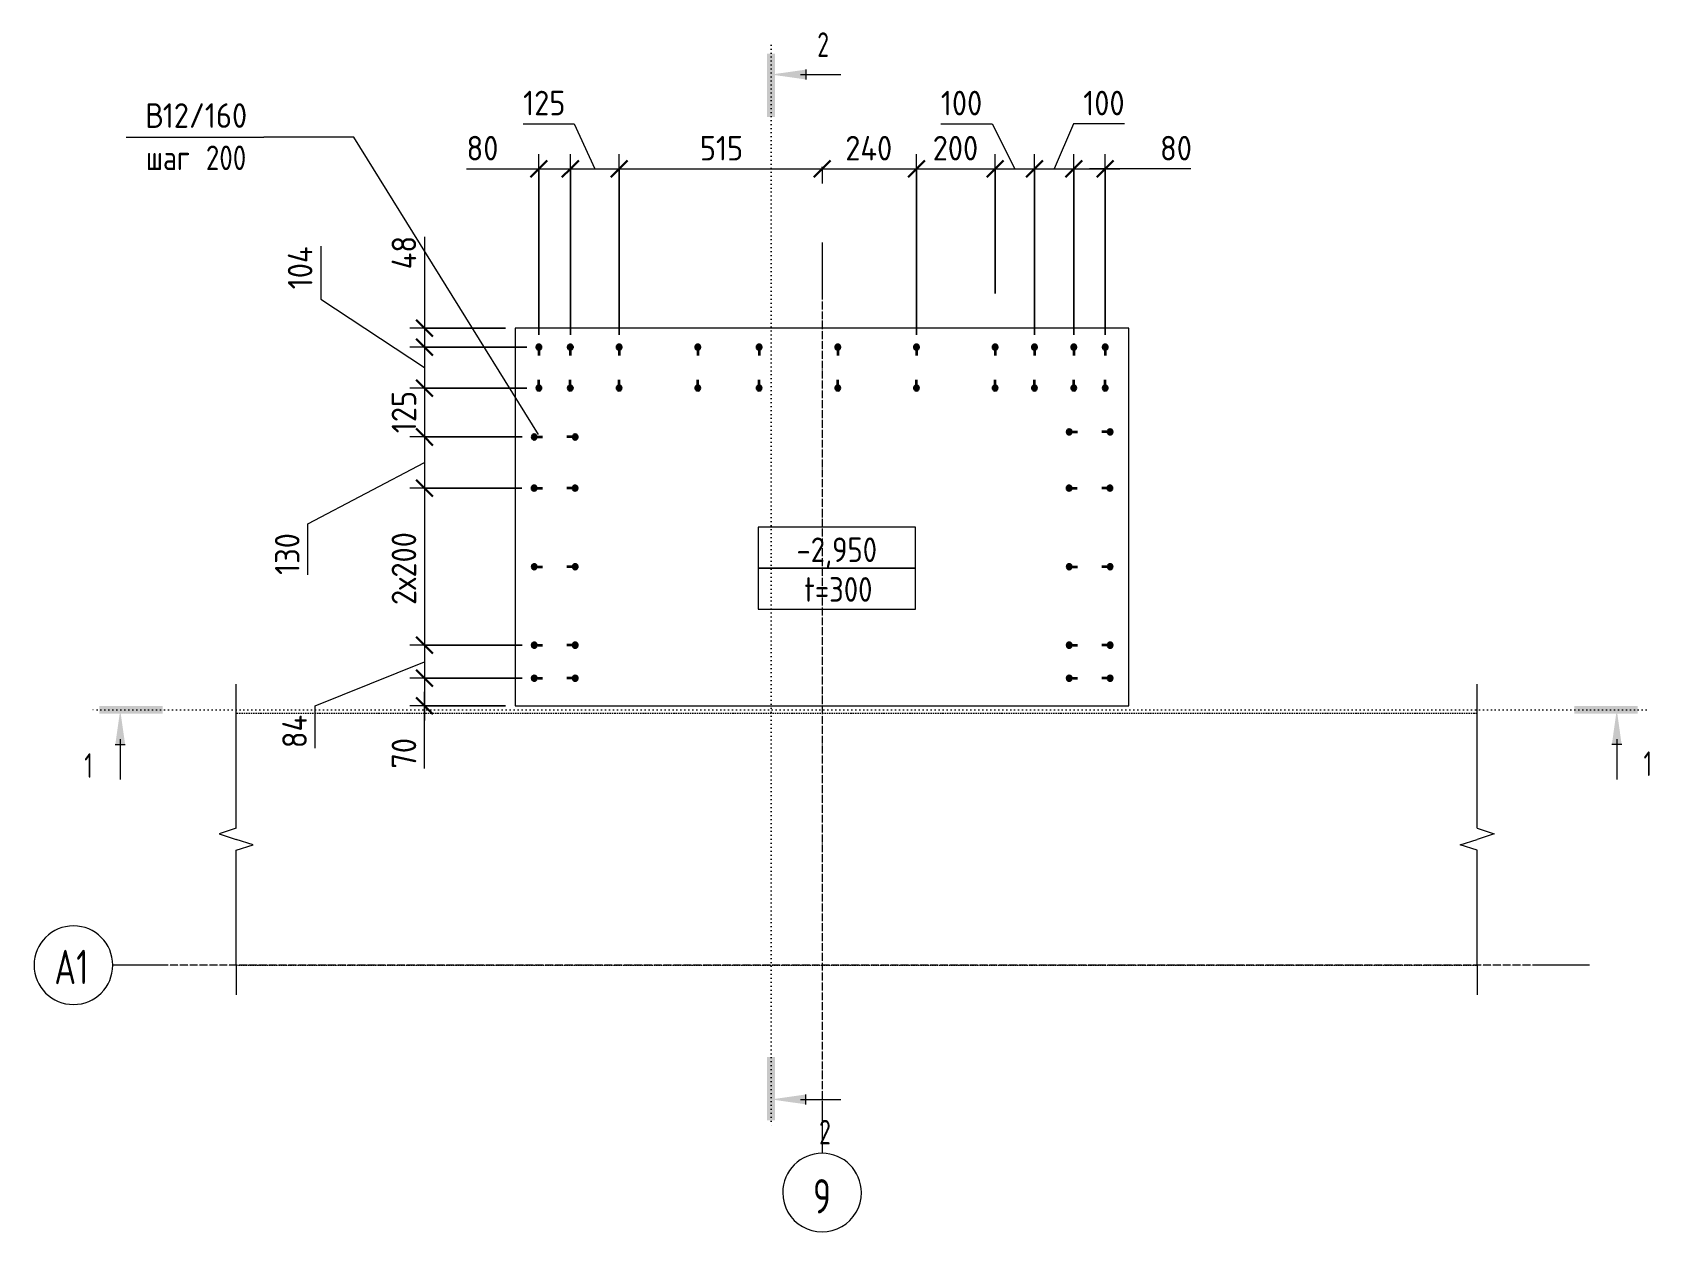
# Model space of a CAD drawing. Header units: millimetres. Extents: x 30199 to 68228, y -5153 to 33546.
# Drawn here: x 53912 to 58024, y 30462 to 33518 of the extents above.
import ezdxf

# ---------------------------------------------------------------- set-up
doc = ezdxf.new("R2010")
doc.units = ezdxf.units.MM
for name, pattern in [('01 Штриховая _4 мм_', [6, 3.5, -2.5]), ('02 Штрихпунктирная _20 мм_', [25, 20, -2.5, 0, -2.5]), ('04 Пунктир 10мм', [10, 0, -10])]:
    doc.linetypes.add(name, pattern=pattern)
for name, color, linetype, lineweight in [('AA_Dim', 7, 'Continuous', 9), ('AA_Dim-25', 7, 'Continuous', 9), ('AA_Linii', 7, 'Continuous', 9), ('AA_Oformlenie', 7, 'Continuous', 9), ('AA_Razrez', 7, 'Continuous', 9), ('AA_Vinoska', 7, 'Continuous', 9), ('AF_Stena_Опалубка', 253, 'Continuous', 20), ('KR_Armatura', 7, 'Continuous', 20), ('KR_Armatura_Tonkie', 7, 'Continuous', 20), ('KR_Fundament', 7, 'Continuous', 20), ('Оси', 7, 'Continuous', 9)]:
    doc.layers.add(name, color=color, linetype=linetype, lineweight=lineweight)
doc.styles.add('ISOCPEUR', font='isocpeur.TTF', dxfattribs={"width": 0.7, "height": 87.5})
doc.styles.add('ISOCPEUR_1', font='isocpeur.TTF', dxfattribs={"width": 0.9, "height": 62.5})
doc.styles.add('ISOCPEUR_2', font='isocpeur.TTF', dxfattribs={"width": 0.7, "height": 62.5})
doc.styles.add('ISOCPEUR_3', font='isocpeur.TTF', dxfattribs={"width": 0.85, "height": 62.5})
doc.styles.add('ISOCPEUR_8', font='isocpeur.TTF', dxfattribs={"width": 0.8, "height": 62.5})
doc.dimstyles.new('00_Точн_3_знака__прозр_', dxfattribs={"dimscale": 304.8, "dimtxt": 62.672186, "dimasz": 0.139436, "dimexe": 0.123031, "dimexo": 0.082021, "dimgap": 0.008202, "dimtad": 1, "dimdec": 3, "dimrnd": 0.001, "dimdsep": 46, "dimtxsty": 'ISOCPEUR_1', "dimblk1": 'OBLIQUE', "dimblk2": 'OBLIQUE', "dimsah": 1, "dimcen": 0.09, "dimdle": 0.123031, "dimazin": 0, "dimtfac": 1, "dimtdec": 4, "dimtix": 1, "dimtmove": 0, "dimatfit": 3, "dimfxl": 1, "dimtvp": 1, "dimtolj": 1, "dimtzin": 0, "dimlwd": 18, "dimlwe": 18, "dimarcsym": 2})
doc.dimstyles.new('00_Точн_3_знака__прозр__1', dxfattribs={"dimscale": 304.8, "dimtxt": 62.672186, "dimasz": 0.139436, "dimexe": 0.123031, "dimexo": 0.082021, "dimgap": 0.008202, "dimtad": 1, "dimdec": 3, "dimrnd": 0.001, "dimdsep": 46, "dimtxsty": 'ISOCPEUR_1', "dimblk1": 'OBLIQUE', "dimblk2": 'OBLIQUE', "dimsah": 1, "dimcen": 0.09, "dimdle": 0.123031, "dimazin": 0, "dimtfac": 1, "dimtdec": 4, "dimtix": 1, "dimtmove": 1, "dimatfit": 3, "dimfxl": 1, "dimtvp": 1, "dimtolj": 1, "dimtzin": 0, "dimlwd": 18, "dimlwe": 18, "dimarcsym": 2})
doc.dimstyles.new('05_Округл_1мм__прозр_', dxfattribs={"dimscale": 304.8, "dimtxt": 62.672186, "dimasz": 0.139436, "dimexe": 0.123031, "dimexo": 0.082021, "dimgap": 0.008202, "dimtad": 1, "dimdec": 0, "dimdsep": 46, "dimtxsty": 'ISOCPEUR_1', "dimblk1": 'OBLIQUE', "dimblk2": 'OBLIQUE', "dimsah": 1, "dimcen": 0.09, "dimdle": 0.123031, "dimazin": 0, "dimtfac": 1, "dimtdec": 4, "dimtix": 1, "dimtmove": 1, "dimatfit": 3, "dimfxl": 1, "dimtvp": 1, "dimtolj": 1, "dimtzin": 0, "dimlwd": 18, "dimlwe": 18, "dimarcsym": 2})
doc.dimstyles.new('05_Округл_1мм__прозр__1', dxfattribs={"dimscale": 304.8, "dimtxt": 62.672186, "dimasz": 0.139436, "dimexe": 0.123031, "dimexo": 0.082021, "dimgap": 0.008202, "dimtad": 1, "dimdec": 0, "dimdsep": 46, "dimtxsty": 'ISOCPEUR_1', "dimblk1": 'OBLIQUE', "dimblk2": 'OBLIQUE', "dimsah": 1, "dimcen": 0.09, "dimdle": 0.123031, "dimazin": 0, "dimtfac": 1, "dimtdec": 4, "dimtix": 1, "dimtmove": 0, "dimatfit": 3, "dimfxl": 1, "dimtvp": 1, "dimtolj": 1, "dimtzin": 0, "dimlwd": 18, "dimlwe": 18, "dimarcsym": 2})
doc.dimstyles.new('05_Округл_5мм__прозр_', dxfattribs={"dimscale": 304.8, "dimtxt": 62.672186, "dimasz": 0.139436, "dimexe": 0.123031, "dimexo": 0.082021, "dimgap": 0.008202, "dimtad": 1, "dimdec": 0, "dimrnd": 5, "dimdsep": 46, "dimtxsty": 'ISOCPEUR_1', "dimblk1": 'OBLIQUE', "dimblk2": 'OBLIQUE', "dimsah": 1, "dimcen": 0.09, "dimdle": 0.123031, "dimazin": 0, "dimtfac": 1, "dimtdec": 4, "dimtix": 1, "dimtmove": 0, "dimatfit": 3, "dimfxl": 1, "dimtvp": 1, "dimtolj": 1, "dimtzin": 0, "dimlwd": 18, "dimlwe": 18, "dimarcsym": 2})
doc.dimstyles.new('05_Округл_5мм__прозр__1', dxfattribs={"dimscale": 304.8, "dimtxt": 62.672186, "dimasz": 0.139436, "dimexe": 0.123031, "dimexo": 0.082021, "dimgap": 0.008202, "dimtad": 1, "dimdec": 0, "dimrnd": 5, "dimdsep": 46, "dimtxsty": 'ISOCPEUR_1', "dimblk1": 'OBLIQUE', "dimblk2": 'OBLIQUE', "dimsah": 1, "dimcen": 0.09, "dimdle": 0.123031, "dimazin": 0, "dimtfac": 1, "dimtdec": 4, "dimtix": 1, "dimtmove": 1, "dimatfit": 3, "dimfxl": 1, "dimtvp": 1, "dimtolj": 1, "dimtzin": 0, "dimlwd": 18, "dimlwe": 18, "dimarcsym": 2})

msp = doc.modelspace()

# ---------------------------------------------------------------- texts
at = {"layer": 'AA_Razrez', "char_height": 62.5, "attachment_point": 1, "style": 'ISOCPEUR_2'}
for s, insert, width in [('\\fISOCPEUR|b0|i0|c204|p34|;\\W.7;2', (55907.2265, 33517.7014), 37.879734), ('\\fISOCPEUR|b0|i0|c204|p34|;\\W.7;1', (54043.808, 31683.9905), 26.656109), ('\\fISOCPEUR|b0|i0|c204|p34|;\\W.7;1', (58008.0401, 31688.784), 26.656109), ('\\fISOCPEUR|b0|i0|c204|p34|;\\W.7;2', (55912.0201, 30751.7484), 37.879734)]:
    msp.add_mtext(s, dxfattribs=dict(at, insert=insert, width=width))
at = {"layer": 'AA_Vinoska', "char_height": 62.5, "attachment_point": 1}
for s, insert, width, style in [('\\fISOCPEUR|b0|i0|c204|p34|;\\W.9;В', (54198.5794, 33337.2707), 54.113906, 'ISOCPEUR_1'), ('12/160', (54243.2278, 33337.2707), 263.354344, 'ISOCPEUR_1'), (' 200', (54321.0023, 33229.7943), 166.751, 'ISOCPEUR_8'), ('шаг', (54200.6169, 33229.7943), 145.907125, 'ISOCPEUR_8'), ('-2,950', (55854.5004, 32232.9414), 252.130719, 'ISOCPEUR_3'), ('t=300', (55874.3192, 32132.0195), 223.169758, 'ISOCPEUR_3')]:
    msp.add_mtext(s, dxfattribs=dict(at, insert=insert, width=width, style=style))
at = {"layer": 'Оси', "char_height": 87.5, "attachment_point": 1, "style": 'ISOCPEUR'}
for s, insert, width in [('\\fISOCPEUR|b0|i0|c204|p34|;\\W.7;А', (53967.7061, 31184.2882), 67.34175), ('\\fISOCPEUR|b0|i0|c204|p34|;\\W.7;1', (54023.2686, 31184.2882), 37.879734), ('\\fISOCPEUR|b0|i0|c204|p34|;\\W.7;9', (55896.8251, 30600.9498), 51.909266)]:
    msp.add_mtext(s, dxfattribs=dict(at, insert=insert, width=width))

# ---------------------------------------------------------------- blocks, each defined once
blk = doc.blocks.new('265_Выпуск П одной длины _НесАрм_РабПлоск_ - В1 _d12_ t250-4071037-Схема расположения арматурных выпусков вундаментной плиты  в_о 9-А1')
at = {"layer": 'KR_Armatura_Tonkie', "lineweight": 35}
for points in [[(-6, -6), (-4.4, -5.8), (-3, -5.2), (-1.8, -4.2), (-0.8, -3), (-0.2, -1.6), (0, 0), (-0.4, 1.9), (-0.8, 3), (-1.8, 4.2), (-3, 5.2), (-4.4, 5.8), (-6, 6), (-7.6, 5.8), (-9, 5.2), (-10.2, 4.2), (-11.2, 3), (-11.8, 1.6), (-12, 0), (-11.8, -1.6), (-11.2, -3), (-10.2, -4.2), (-9, -5.2), (-7.6, -5.8)], [(98, -6), (99.6, -5.8), (101, -5.2), (102.2, -4.2), (103.2, -3), (103.8, -1.6), (104, 0), (103.8, 1.6), (103.2, 3), (102.2, 4.2), (101, 5.2), (99.6, 5.8), (98, 6), (96.4, 5.8), (94.8, 5), (93.8, 4.2), (92.8, 3), (92.2, 1.6), (92, 0), (92.2, -1.6), (92.8, -3), (93.8, -4.2), (95, -5.2), (96.4, -5.8)]]:
    blk.add_hatch(color=256, dxfattribs=at).paths.add_polyline_path(points)
at = {"layer": 'KR_Armatura'}
for centre in [(-6, 0), (98, 0)]:
    blk.add_circle(centre, 6, dxfattribs=at)
at = {"layer": 'KR_Armatura_Tonkie', "lineweight": 35}
for p, q in [((0, 0), (15, 0)), ((92, 0), (77, 0))]:
    blk.add_line(p, q, dxfattribs=at)
for centre, start, end in [((-6, 0), 360, 180), ((-6, 0), 180, 360), ((98, 0), 360, 180), ((98, 0), 180, 360)]:
    blk.add_arc(centre, 6, start, end, dxfattribs=at)
blk = doc.blocks.new('265_Выпуск П одной длины _НесАрм_РабПлоск_ - В1 _d12_ t250-V1-Схема расположения арматурных выпусков вундаментной плиты  в_о 9-А1')
at = {"layer": 'KR_Armatura_Tonkie', "lineweight": 35}
for points in [[(-6, -6), (-4.4, -5.8), (-3, -5.2), (-1.8, -4.2), (-0.8, -3), (-0.2, -1.6), (0, 0), (-0.4, 1.9), (-0.8, 3), (-1.8, 4.2), (-3, 5.2), (-4.4, 5.8), (-6, 6), (-7.6, 5.8), (-9, 5.2), (-10.2, 4.2), (-11.2, 3), (-11.8, 1.6), (-12, 0), (-11.8, -1.6), (-11.2, -3), (-10.2, -4.2), (-9, -5.2), (-7.6, -5.8)], [(98, -6), (99.6, -5.8), (101, -5.2), (102.2, -4.2), (103.2, -3), (103.8, -1.6), (104, 0), (103.8, 1.6), (103.2, 3), (102.2, 4.2), (101, 5.2), (99.6, 5.8), (98, 6), (96.4, 5.8), (94.8, 5), (93.8, 4.2), (92.8, 3), (92.2, 1.6), (92.1, -1.1), (92.2, -1.6), (92.8, -3), (93.8, -4.2), (95, -5.2), (96.4, -5.8)]]:
    blk.add_hatch(color=256, dxfattribs=at).paths.add_polyline_path(points)
at = {"layer": 'KR_Armatura'}
for centre in [(-6, 0), (98, 0)]:
    blk.add_circle(centre, 6, dxfattribs=at)
at = {"layer": 'KR_Armatura_Tonkie', "lineweight": 35}
for p, q in [((0, 0), (15, 0)), ((92, 0), (77, 0))]:
    blk.add_line(p, q, dxfattribs=at)
for centre, start, end in [((-6, 0), 360, 180), ((-6, 0), 180, 360), ((98, 0), 360, 180), ((98, 0), 180, 360)]:
    blk.add_arc(centre, 6, start, end, dxfattribs=at)
blk = doc.blocks.new('265_Выпуск П одной длины _НесАрм_РабПлоск_ - В1 _d12_ t250-V2-Схема расположения арматурных выпусков вундаментной плиты  в_о 9-А1')
at = {"layer": 'KR_Armatura_Tonkie', "lineweight": 35}
for points in [[(-6, -6), (-4.4, -5.8), (-3, -5.2), (-1.8, -4.2), (-0.8, -3), (-0.1, -0.8), (0, 0), (-0.2, 1.6), (-0.8, 3), (-1.8, 4.2), (-3, 5.2), (-4.4, 5.8), (-6, 6), (-7.6, 5.8), (-9, 5.2), (-10.2, 4.2), (-11.2, 3), (-11.8, 1.6), (-11.9, -0.8), (-11.8, -1.6), (-11.2, -3), (-10.2, -4.2), (-9, -5.2), (-7.6, -5.8)], [(98, -6), (99.6, -5.8), (101, -5.2), (102.2, -4.2), (103.2, -3), (103.9, -0.8), (104, 0), (103.8, 1.6), (103.2, 3), (102.2, 4.2), (101, 5.2), (99.6, 5.8), (98, 6), (96.4, 5.8), (95, 5.2), (93.8, 4.2), (92.8, 3), (92.2, 1.6), (92.1, -0.8), (92.2, -1.6), (92.8, -3), (93.8, -4.2), (95, -5.2), (96.4, -5.8)]]:
    blk.add_hatch(color=256, dxfattribs=at).paths.add_polyline_path(points)
at = {"layer": 'KR_Armatura'}
for centre in [(-6, 0), (98, 0)]:
    blk.add_circle(centre, 6, dxfattribs=at)
at = {"layer": 'KR_Armatura_Tonkie', "lineweight": 35}
for p, q in [((0, 0), (15, 0)), ((92, 0), (77, 0))]:
    blk.add_line(p, q, dxfattribs=at)
for centre, start, end in [((-6, 0), 360, 180), ((-6, 0), 180, 360), ((98, 0), 360, 180), ((98, 0), 180, 360)]:
    blk.add_arc(centre, 6, start, end, dxfattribs=at)
blk = doc.blocks.new('265_Выпуск П одной длины _НесАрм_РабПлоск_ - В1 _d12_ t250-V3-Схема расположения арматурных выпусков вундаментной плиты  в_о 9-А1')
at = {"layer": 'KR_Armatura_Tonkie', "lineweight": 35}
for points in [[(-6, -6), (-4.4, -5.8), (-3, -5.2), (-1.8, -4.2), (-0.8, -3), (-0.2, -1.6), (-0.1, 0.7), (-0.4, 1.9), (-0.8, 3), (-1.8, 4.2), (-3, 5.2), (-4.4, 5.8), (-6, 6), (-7.6, 5.8), (-9, 5.2), (-10.2, 4.2), (-11.2, 3), (-11.8, 1.6), (-12, 0), (-11.8, -1.6), (-11.2, -3), (-10.2, -4.2), (-9, -5.2), (-7.6, -5.8)], [(98, -6), (99.6, -5.8), (101, -5.2), (102.2, -4.2), (103.2, -3), (103.8, -1.6), (103.9, 0.7), (103.8, 1.6), (103.2, 3), (102.2, 4.2), (101, 5.2), (99.6, 5.8), (98, 6), (96.4, 5.8), (95, 5.2), (93.8, 4.2), (92.8, 3), (92.1, 0.7), (92, 0), (92.2, -1.6), (92.8, -3), (93.8, -4.2), (95, -5.2), (96.4, -5.8)]]:
    blk.add_hatch(color=256, dxfattribs=at).paths.add_polyline_path(points)
at = {"layer": 'KR_Armatura'}
for centre in [(-6, 0), (98, 0)]:
    blk.add_circle(centre, 6, dxfattribs=at)
at = {"layer": 'KR_Armatura_Tonkie', "lineweight": 35}
for p, q in [((0, 0), (15, 0)), ((92, 0), (77, 0))]:
    blk.add_line(p, q, dxfattribs=at)
for centre, start, end in [((-6, 0), 360, 180), ((-6, 0), 180, 360), ((98, 0), 360, 180), ((98, 0), 180, 360)]:
    blk.add_arc(centre, 6, start, end, dxfattribs=at)
blk = doc.blocks.new('265_Выпуск П одной длины _НесАрм_РабПлоск_ - В1 _d12_ t250-V4-Схема расположения арматурных выпусков вундаментной плиты  в_о 9-А1')
at = {"layer": 'KR_Armatura_Tonkie', "lineweight": 35}
for points in [[(-12, 0), (-11.8, -1.6), (-11.2, -3), (-10.2, -4.2), (-9, -5.2), (-7.6, -5.8), (-6, -6), (-4.4, -5.8), (-3, -5.2), (-1.8, -4.2), (-0.8, -3), (-0.2, -1.6), (0, 0), (-0.2, 1.6), (-0.8, 3), (-1.9, 4.3), (-3, 5.2), (-4.4, 5.8), (-6, 6), (-7.6, 5.8), (-9, 5.2), (-10.2, 4.2), (-11.2, 3), (-11.8, 1.6)], [(92, 0), (92.2, -1.6), (92.8, -3), (93.8, -4.2), (95, -5.2), (97.4, -5.9), (98, -6), (99.6, -5.8), (101, -5.2), (102.2, -4.2), (103.2, -3), (103.8, -1.6), (104, 0), (103.8, 1.6), (103.2, 3), (102.2, 4.2), (101, 5.2), (99.6, 5.8), (97.4, 5.9), (96.4, 5.8), (95, 5.2), (93.8, 4.2), (92.8, 3), (92.2, 1.6)]]:
    blk.add_hatch(color=256, dxfattribs=at).paths.add_polyline_path(points)
at = {"layer": 'KR_Armatura'}
for centre in [(-6, 0), (98, 0)]:
    blk.add_circle(centre, 6, dxfattribs=at)
at = {"layer": 'KR_Armatura_Tonkie', "lineweight": 35}
for p, q in [((0, 0), (15, 0)), ((92, 0), (77, 0))]:
    blk.add_line(p, q, dxfattribs=at)
for centre, start, end in [((-6, 0), 360, 180), ((-6, 0), 180, 360), ((98, 0), 360, 180), ((98, 0), 180, 360)]:
    blk.add_arc(centre, 6, start, end, dxfattribs=at)
blk = doc.blocks.new('265_Выпуск П одной длины _НесАрм_РабПлоск_ - В1 _d12_ t250-V5-Схема расположения арматурных выпусков вундаментной плиты  в_о 9-А1')
at = {"layer": 'KR_Armatura_Tonkie', "lineweight": 35}
for points in [[(-12, 0), (-11.8, -1.6), (-11.2, -3), (-10.2, -4.2), (-9, -5.2), (-7.6, -5.8), (-6, -6), (-4.4, -5.8), (-3, -5.2), (-1.8, -4.2), (-0.8, -3), (-0.2, -1.6), (-0.1, 1.1), (-0.2, 1.6), (-0.8, 3), (-1.9, 4.3), (-3, 5.2), (-4.4, 5.8), (-6, 6), (-7.6, 5.8), (-9, 5.2), (-10.2, 4.2), (-11.2, 3), (-11.8, 1.6)], [(92, 0), (92.2, -1.6), (92.8, -3), (93.8, -4.2), (95, -5.2), (96.4, -5.8), (98, -6), (99.6, -5.8), (101, -5.2), (102.2, -4.2), (103.2, -3), (103.8, -1.6), (103.9, 1.1), (103.8, 1.6), (103.2, 3), (102.2, 4.2), (101, 5.2), (99.6, 5.8), (98, 6), (96.4, 5.8), (95, 5.2), (93.8, 4.2), (92.8, 3), (92.1, 1.1)]]:
    blk.add_hatch(color=256, dxfattribs=at).paths.add_polyline_path(points)
at = {"layer": 'KR_Armatura'}
for centre in [(-6, 0), (98, 0)]:
    blk.add_circle(centre, 6, dxfattribs=at)
at = {"layer": 'KR_Armatura_Tonkie', "lineweight": 35}
for p, q in [((0, 0), (15, 0)), ((92, 0), (77, 0))]:
    blk.add_line(p, q, dxfattribs=at)
for centre, start, end in [((-6, 0), 360, 180), ((-6, 0), 180, 360), ((98, 0), 360, 180), ((98, 0), 180, 360)]:
    blk.add_arc(centre, 6, start, end, dxfattribs=at)
blk = doc.blocks.new('265_Выпуск П одной длины _НесАрм_РабПлоск_ - В1 _d12_ t250-V6-Схема расположения арматурных выпусков вундаментной плиты  в_о 9-А1')
at = {"layer": 'KR_Armatura_Tonkie', "lineweight": 35}
for points in [[(-6, -6), (-4.4, -5.8), (-3, -5.2), (-1.8, -4.2), (-0.8, -3), (-0.1, -0.8), (0, 0), (-0.2, 1.6), (-1, 3.2), (-1.8, 4.2), (-3, 5.2), (-4.4, 5.8), (-6, 6), (-7.6, 5.8), (-9, 5.2), (-10.2, 4.2), (-11.2, 3), (-11.8, 1.6), (-12, 0), (-11.8, -1.6), (-11.2, -3), (-10.2, -4.2), (-9, -5.2), (-7.6, -5.8)], [(98, -6), (99.6, -5.8), (101, -5.2), (102.2, -4.2), (103.2, -3), (103.9, -0.8), (104, 0), (103.8, 1.6), (103.2, 3), (102.2, 4.2), (101, 5.2), (99.6, 5.8), (98, 6), (96.4, 5.8), (94.2, 4.5), (93.8, 4.2), (92.8, 3), (92.2, 1.6), (92.1, -0.8), (92.2, -1.6), (92.8, -3), (93.8, -4.2), (95, -5.2), (96.4, -5.8)]]:
    blk.add_hatch(color=256, dxfattribs=at).paths.add_polyline_path(points)
at = {"layer": 'KR_Armatura'}
for centre in [(-6, 0), (98, 0)]:
    blk.add_circle(centre, 6, dxfattribs=at)
at = {"layer": 'KR_Armatura_Tonkie', "lineweight": 35}
for p, q in [((0, 0), (15, 0)), ((92, 0), (77, 0))]:
    blk.add_line(p, q, dxfattribs=at)
for centre, start, end in [((-6, 0), 360, 180), ((-6, 0), 180, 360), ((98, 0), 360, 180), ((98, 0), 180, 360)]:
    blk.add_arc(centre, 6, start, end, dxfattribs=at)
blk = doc.blocks.new('265_Выпуск П одной длины _НесАрм_РабПлоск_ - В1 _d12_ t250-V7-Схема расположения арматурных выпусков вундаментной плиты  в_о 9-А1')
at = {"layer": 'KR_Armatura_Tonkie', "lineweight": 35}
for points in [[(-12, 0), (-11.8, -1.6), (-11.2, -3), (-10.2, -4.2), (-9, -5.2), (-7.6, -5.8), (-6, -6), (-4.4, -5.8), (-3, -5.2), (-1.8, -4.2), (-0.8, -3), (-0.2, -1.6), (0, 0), (-0.2, 1.6), (-0.8, 3), (-1.9, 4.3), (-3, 5.2), (-4.4, 5.8), (-6.3, 6), (-7.6, 5.8), (-9, 5.2), (-10.2, 4.2), (-11.2, 3), (-11.8, 1.6)], [(92, 0), (92.2, -1.6), (92.8, -3), (93.8, -4.2), (95, -5.2), (97.4, -5.9), (98, -6), (99.6, -5.8), (101, -5.2), (102.2, -4.2), (103.2, -3), (103.8, -1.6), (104, 0), (103.8, 1.6), (103.2, 3), (102.2, 4.2), (101, 5.2), (99.6, 5.8), (97.4, 5.9), (96.4, 5.8), (95, 5.2), (93.8, 4.2), (92.8, 3), (92.2, 1.6)]]:
    blk.add_hatch(color=256, dxfattribs=at).paths.add_polyline_path(points)
at = {"layer": 'KR_Armatura'}
for centre in [(-6, 0), (98, 0)]:
    blk.add_circle(centre, 6, dxfattribs=at)
at = {"layer": 'KR_Armatura_Tonkie', "lineweight": 35}
for p, q in [((0, 0), (15, 0)), ((92, 0), (77, 0))]:
    blk.add_line(p, q, dxfattribs=at)
for centre, start, end in [((-6, 0), 360, 180), ((-6, 0), 180, 360), ((98, 0), 360, 180), ((98, 0), 180, 360)]:
    blk.add_arc(centre, 6, start, end, dxfattribs=at)
blk = doc.blocks.new('011_ЛинияОбрыва _ЭлУзла_Линия_ - Тип 1-4091835-Схема расположения арматурных выпусков вундаментной плиты  в_о 9-А1')
at = {"layer": 'AA_Oformlenie'}
for p, q in [((0, 0), (292.5, 0)), ((348.2, 0), (640, 0))]:
    blk.add_line(p, q, dxfattribs=at)
blk = doc.blocks.new('011_ЛинияОбрыва _ЭлУзла_Линия_ - Тип 1-4130001-Схема расположения арматурных выпусков вундаментной плиты  в_о 9-А1')
at = {"layer": 'AA_Oformlenie'}
for p, q in [((0, 0), (292.5, 0)), ((348.2, 0), (640, 0))]:
    blk.add_line(p, q, dxfattribs=at)
blk = doc.blocks.new('Ось сетки - d_4мм-2765513-Схема расположения арматурных выпусков вундаментной плиты  в_о 9-А1')
at = {"layer": 'Оси'}
for start, end in [(360, 180), (360, 180), (180, 360), (180, 360)]:
    blk.add_arc((0, 0), 4, start, end, dxfattribs=at)
blk = doc.blocks.new('Разрез - Номер узла_ сзади-394133-Схема расположения арматурных выпусков вундаментной плиты  в_о 9-А1')
at = {"layer": 'AA_Razrez'}
for points in [[(7.33, 0.4), (7.33, -0.39), (0.87, -0.39), (0.87, 0.4)], [(3.5, -3.53), (2.5, -3.53), (3, 0)]]:
    blk.add_hatch(color=256, dxfattribs=at).paths.add_polyline_path(points)
for p, q in [((3, -3), (3, -7.1)), ((2.5, -3.53), (3.5, -3.53))]:
    blk.add_line(p, q, dxfattribs=at)
blk = doc.blocks.new('Разрез - Номер узла_ спереди-394134-Схема расположения арматурных выпусков вундаментной плиты  в_о 9-А1')
at = {"layer": 'AA_Razrez'}
for points in [[(7.33, 0.4), (7.33, -0.39), (0.87, -0.39), (0.87, 0.4)], [(3.5, -3.53), (2.5, -3.53), (3, 0)]]:
    blk.add_hatch(color=256, dxfattribs=at).paths.add_polyline_path(points)
for p, q in [((3, -3), (3, -7.1)), ((2.5, -3.53), (3.5, -3.53))]:
    blk.add_line(p, q, dxfattribs=at)
blk = doc.blocks.new('DIMBLOCK35-Схема расположения арматурных выпусков вундаментной плиты  в_о 9-А1')
at = {"layer": 'AA_Dim-25', "lineweight": 30}
for p, q in [((55919.5, 33170.4), (55940.7, 33191.7)), ((56159.5, 33170.4), (56180.7, 33191.7)), ((55919.5, 33170.4), (55898.2, 33149.2)), ((56159.5, 33170.4), (56138.2, 33149.2))]:
    blk.add_line(p, q, dxfattribs=at)
at = {"layer": 'AA_Dim-25', "lineweight": 18}
for p, q in [((56159.5, 32748), (56159.5, 33207.9)), ((55882, 33170.4), (56159.5, 33170.4)), ((55919.5, 33175.5), (55919.5, 33132.9)), ((55919.5, 33170.4), (55919.5, 33175.5)), ((56159.5, 33170.4), (56159.5, 32748))]:
    blk.add_line(p, q, dxfattribs=at)
at = {"layer": 'AA_Dim-25', "color": 0, "lineweight": 18, "insert": (55978.6, 33254.3), "char_height": 62.5, "width": 146.156, "attachment_point": 1, "line_spacing_factor": 1.135194, "style": 'ISOCPEUR_1'}
blk.add_mtext('240', dxfattribs=at)
blk = doc.blocks.new('_Oblique')
at = {"color": 0, "linetype": 'ByBlock', "lineweight": -2}
blk.add_line((-0.5, -0.5), (0.5, 0.5), dxfattribs=at)
blk = doc.blocks.new('DIMBLOCK36-Схема расположения арматурных выпусков вундаментной плиты  в_о 9-А1')
at = {"layer": 'AA_Dim-25', "lineweight": 18}
for p, q in [((56159.5, 32748), (56159.5, 33207.9)), ((56359.5, 32853.3), (56359.5, 33207.9)), ((56159.5, 33170.4), (56359.5, 33170.4)), ((56159.5, 33170.4), (56159.5, 32748)), ((56359.5, 33170.4), (56359.5, 32853.3))]:
    blk.add_line(p, q, dxfattribs=at)
at = {"layer": 'AA_Dim-25', "lineweight": 30}
for p, q in [((56159.5, 33170.4), (56180.7, 33191.7)), ((56359.5, 33170.4), (56380.7, 33191.7)), ((56159.5, 33170.4), (56138.2, 33149.2)), ((56359.5, 33170.4), (56338.2, 33149.2))]:
    blk.add_line(p, q, dxfattribs=at)
at = {"layer": 'AA_Dim-25', "color": 0, "lineweight": 18, "insert": (56200.9, 33254.3), "char_height": 62.5, "width": 140.48, "attachment_point": 1, "line_spacing_factor": 1.135194, "style": 'ISOCPEUR_1'}
blk.add_mtext('200', dxfattribs=at)
blk = doc.blocks.new('DIMBLOCK37-Схема расположения арматурных выпусков вундаментной плиты  в_о 9-А1')
at = {"layer": 'AA_Dim-25', "lineweight": 18}
for p, q in [((56221.5, 33285.2), (56351.7, 33285.2)), ((56351.7, 33285.2), (56409.5, 33170.4)), ((56359.5, 32853.3), (56359.5, 33207.9)), ((56459.5, 32748), (56459.5, 33207.9)), ((56359.5, 33170.4), (56459.5, 33170.4)), ((56359.5, 33170.4), (56359.5, 32853.3)), ((56459.5, 33170.4), (56459.5, 32748))]:
    blk.add_line(p, q, dxfattribs=at)
at = {"layer": 'AA_Dim-25', "lineweight": 30}
for p, q in [((56359.5, 33170.4), (56380.7, 33191.7)), ((56459.5, 33170.4), (56480.7, 33191.7)), ((56359.5, 33170.4), (56338.2, 33149.2)), ((56459.5, 33170.4), (56438.2, 33149.2))]:
    blk.add_line(p, q, dxfattribs=at)
at = {"layer": 'AA_Dim-25', "color": 0, "lineweight": 18, "insert": (56221.5, 33369.1), "char_height": 62.5, "width": 126.29, "attachment_point": 1, "line_spacing_factor": 1.135194, "style": 'ISOCPEUR_1'}
blk.add_mtext('100', dxfattribs=at)
blk = doc.blocks.new('DIMBLOCK38-Схема расположения арматурных выпусков вундаментной плиты  в_о 9-А1')
at = {"layer": 'AA_Dim-25', "lineweight": 18}
for p, q in [((56558.5, 33285.2), (56509.5, 33170.4)), ((56688.7, 33285.2), (56558.5, 33285.2)), ((56459.5, 32748), (56459.5, 33207.9)), ((56559.5, 32748), (56559.5, 33207.9)), ((56459.5, 33170.4), (56559.5, 33170.4)), ((56459.5, 33170.4), (56459.5, 32748)), ((56559.5, 33170.4), (56559.5, 32748))]:
    blk.add_line(p, q, dxfattribs=at)
at = {"layer": 'AA_Dim-25', "lineweight": 30}
for p, q in [((56459.5, 33170.4), (56480.7, 33191.7)), ((56559.5, 33170.4), (56580.7, 33191.7)), ((56459.5, 33170.4), (56438.2, 33149.2)), ((56559.5, 33170.4), (56538.2, 33149.2))]:
    blk.add_line(p, q, dxfattribs=at)
at = {"layer": 'AA_Dim-25', "color": 0, "lineweight": 18, "insert": (56583.5, 33369.1), "char_height": 62.5, "width": 126.29, "attachment_point": 1, "line_spacing_factor": 1.135194, "style": 'ISOCPEUR_1'}
blk.add_mtext('100', dxfattribs=at)
blk = doc.blocks.new('DIMBLOCK39-Схема расположения арматурных выпусков вундаментной плиты  в_о 9-А1')
at = {"layer": 'AA_Dim-25', "lineweight": 18}
for p, q in [((56559.5, 32748), (56559.5, 33207.9)), ((56639.5, 32748), (56639.5, 33207.9)), ((56559.5, 33170.4), (56677, 33170.4)), ((56559.5, 33170.4), (56559.5, 32748)), ((56753.9, 33170.4), (56599.5, 33170.4)), ((56639.5, 33170.4), (56639.5, 32748)), ((56856.9, 33170.4), (56753.9, 33170.4))]:
    blk.add_line(p, q, dxfattribs=at)
at = {"layer": 'AA_Dim-25', "lineweight": 30}
for p, q in [((56559.5, 33170.4), (56580.7, 33191.7)), ((56639.5, 33170.4), (56660.7, 33191.7)), ((56559.5, 33170.4), (56538.2, 33149.2)), ((56639.5, 33170.4), (56618.2, 33149.2))]:
    blk.add_line(p, q, dxfattribs=at)
at = {"layer": 'AA_Dim-25', "color": 0, "lineweight": 18, "insert": (56778.9, 33254.3), "char_height": 62.5, "width": 93.654, "attachment_point": 1, "line_spacing_factor": 1.135194, "style": 'ISOCPEUR_1'}
blk.add_mtext('80', dxfattribs=at)
blk = doc.blocks.new('DIMBLOCK40-Схема расположения арматурных выпусков вундаментной плиты  в_о 9-А1')
at = {"layer": 'AA_Dim-25', "lineweight": 18}
for p, q in [((55199.5, 32748), (55199.5, 33207.9)), ((55279.5, 32748), (55279.5, 33207.9)), ((55015.6, 33170.4), (55118.6, 33170.4)), ((55118.6, 33170.4), (55239.5, 33170.4)), ((55162, 33170.4), (55279.5, 33170.4)), ((55199.5, 33170.4), (55199.5, 32748)), ((55279.5, 33170.4), (55279.5, 32748))]:
    blk.add_line(p, q, dxfattribs=at)
at = {"layer": 'AA_Dim-25', "lineweight": 30}
for p, q in [((55199.5, 33170.4), (55220.7, 33191.7)), ((55279.5, 33170.4), (55300.7, 33191.7)), ((55199.5, 33170.4), (55178.2, 33149.2)), ((55279.5, 33170.4), (55258.2, 33149.2))]:
    blk.add_line(p, q, dxfattribs=at)
at = {"layer": 'AA_Dim-25', "color": 0, "lineweight": 18, "insert": (55015.6, 33254.3), "char_height": 62.5, "width": 93.654, "attachment_point": 1, "line_spacing_factor": 1.135194, "style": 'ISOCPEUR_1'}
blk.add_mtext('80', dxfattribs=at)
blk = doc.blocks.new('DIMBLOCK41-Схема расположения арматурных выпусков вундаментной плиты  в_о 9-А1')
at = {"layer": 'AA_Dim-25', "lineweight": 18}
for p, q in [((55159.4, 33285.2), (55289.6, 33285.2)), ((55289.6, 33285.2), (55341.5, 33170.4)), ((55279.5, 32748), (55279.5, 33207.9)), ((55403.5, 32748), (55403.5, 33207.9)), ((55279.5, 33170.4), (55403.5, 33170.4)), ((55279.5, 33170.4), (55279.5, 32748)), ((55403.5, 33170.4), (55403.5, 32748))]:
    blk.add_line(p, q, dxfattribs=at)
at = {"layer": 'AA_Dim-25', "lineweight": 30}
for p, q in [((55279.5, 33170.4), (55300.7, 33191.7)), ((55403.5, 33170.4), (55424.7, 33191.7)), ((55279.5, 33170.4), (55258.2, 33149.2)), ((55403.5, 33170.4), (55382.2, 33149.2))]:
    blk.add_line(p, q, dxfattribs=at)
at = {"layer": 'AA_Dim-25', "color": 0, "lineweight": 18, "insert": (55159.4, 33369.1), "char_height": 62.5, "width": 126.29, "attachment_point": 1, "line_spacing_factor": 1.135194, "style": 'ISOCPEUR_1'}
blk.add_mtext('125', dxfattribs=at)
blk = doc.blocks.new('DIMBLOCK42-Схема расположения арматурных выпусков вундаментной плиты  в_о 9-А1')
at = {"layer": 'AA_Dim-25', "lineweight": 18}
for p, q in [((55403.5, 32748), (55403.5, 33207.9)), ((55403.5, 33170.4), (55957, 33170.4)), ((55403.5, 33170.4), (55403.5, 32748)), ((55919.5, 33175.5), (55919.5, 33132.9)), ((55919.5, 33170.4), (55919.5, 33175.5))]:
    blk.add_line(p, q, dxfattribs=at)
at = {"layer": 'AA_Dim-25', "lineweight": 30}
for p, q in [((55403.5, 33170.4), (55424.7, 33191.7)), ((55919.5, 33170.4), (55940.7, 33191.7)), ((55403.5, 33170.4), (55382.2, 33149.2)), ((55919.5, 33170.4), (55898.2, 33149.2))]:
    blk.add_line(p, q, dxfattribs=at)
at = {"layer": 'AA_Dim-25', "color": 0, "lineweight": 18, "insert": (55608.8, 33254.3), "char_height": 62.5, "width": 126.29, "attachment_point": 1, "line_spacing_factor": 1.135194, "style": 'ISOCPEUR_1'}
blk.add_mtext('515', dxfattribs=at)
blk = doc.blocks.new('DIMBLOCK43-Схема расположения арматурных выпусков вундаментной плиты  в_о 9-А1')
at = {"layer": 'AA_Dim-25', "lineweight": 18}
for p, q in [((54909.1, 32997.9), (54909.1, 32890.1)), ((54909.1, 32890.1), (54909.1, 32741)), ((54909.1, 32802.5), (54909.1, 32717)), ((55114.5, 32765), (54871.6, 32765)), ((54909.1, 32765), (55114.5, 32765)), ((55168.5, 32717), (54871.6, 32717)), ((54909.1, 32717), (55168.5, 32717))]:
    blk.add_line(p, q, dxfattribs=at)
at = {"layer": 'AA_Dim-25', "lineweight": 30}
for p, q in [((54909.1, 32765), (54887.8, 32786.2)), ((54909.1, 32717), (54887.8, 32738.2)), ((54909.1, 32765), (54930.3, 32743.7)), ((54909.1, 32717), (54930.3, 32695.7))]:
    blk.add_line(p, q, dxfattribs=at)
at = {"layer": 'AA_Dim-25', "color": 0, "lineweight": 18, "insert": (54825.2, 32915.1), "char_height": 62.5, "width": 99.33, "attachment_point": 1, "rotation": 90, "line_spacing_factor": 1.135194, "style": 'ISOCPEUR_1'}
blk.add_mtext('48', dxfattribs=at)
blk = doc.blocks.new('DIMBLOCK44-Схема расположения арматурных выпусков вундаментной плиты  в_о 9-А1')
at = {"layer": 'AA_Dim-25', "lineweight": 18}
for p, q in [((54645.1, 32974.1), (54645.1, 32839.1)), ((54645.1, 32839.1), (54909.1, 32665)), ((55168.5, 32717), (54871.6, 32717)), ((54909.1, 32717), (54909.1, 32613)), ((54909.1, 32717), (55168.5, 32717)), ((55168.5, 32613), (54871.6, 32613)), ((54909.1, 32613), (55168.5, 32613))]:
    blk.add_line(p, q, dxfattribs=at)
at = {"layer": 'AA_Dim-25', "lineweight": 30}
for p, q in [((54909.1, 32717), (54887.8, 32738.2)), ((54909.1, 32717), (54930.3, 32695.7)), ((54909.1, 32613), (54887.8, 32634.2)), ((54909.1, 32613), (54930.3, 32591.7))]:
    blk.add_line(p, q, dxfattribs=at)
at = {"layer": 'AA_Dim-25', "color": 0, "lineweight": 18, "insert": (54561.2, 32864.1), "char_height": 62.5, "width": 131.966, "attachment_point": 1, "rotation": 90, "line_spacing_factor": 1.135194, "style": 'ISOCPEUR_1'}
blk.add_mtext('104', dxfattribs=at)
blk = doc.blocks.new('DIMBLOCK45-Схема расположения арматурных выпусков вундаментной плиты  в_о 9-А1')
at = {"layer": 'AA_Dim-25', "lineweight": 18}
for p, q in [((55168.5, 32613), (54871.6, 32613)), ((54909.1, 32613), (54909.1, 32488.5)), ((54909.1, 32613), (55168.5, 32613)), ((55156.9, 32488.5), (54871.6, 32488.5)), ((54909.1, 32488.5), (55156.9, 32488.5))]:
    blk.add_line(p, q, dxfattribs=at)
at = {"layer": 'AA_Dim-25', "lineweight": 30}
for p, q in [((54909.1, 32613), (54887.8, 32634.2)), ((54909.1, 32613), (54930.3, 32591.7)), ((54909.1, 32488.5), (54887.8, 32509.7)), ((54909.1, 32488.5), (54930.3, 32467.2))]:
    blk.add_line(p, q, dxfattribs=at)
at = {"layer": 'AA_Dim-25', "color": 0, "lineweight": 18, "insert": (54825.2, 32498.1), "char_height": 62.5, "width": 126.29, "attachment_point": 1, "rotation": 90, "line_spacing_factor": 1.135194, "style": 'ISOCPEUR_1'}
blk.add_mtext('125', dxfattribs=at)
blk = doc.blocks.new('DIMBLOCK46-Схема расположения арматурных выпусков вундаментной плиты  в_о 9-А1')
at = {"layer": 'AA_Dim-25', "lineweight": 18}
for p, q in [((55156.9, 32488.5), (54871.6, 32488.5)), ((54909.1, 32488.5), (54909.1, 32358.5)), ((54909.1, 32488.5), (55156.9, 32488.5)), ((54612.3, 32267.9), (54909.1, 32423.5)), ((55156.5, 32358.5), (54871.6, 32358.5)), ((54909.1, 32358.5), (55156.5, 32358.5)), ((54612.3, 32137.7), (54612.3, 32267.9))]:
    blk.add_line(p, q, dxfattribs=at)
at = {"layer": 'AA_Dim-25', "lineweight": 30}
for p, q in [((54909.1, 32488.5), (54887.8, 32509.7)), ((54909.1, 32488.5), (54930.3, 32467.2)), ((54909.1, 32358.5), (54887.8, 32379.7)), ((54909.1, 32358.5), (54930.3, 32337.2))]:
    blk.add_line(p, q, dxfattribs=at)
at = {"layer": 'AA_Dim-25', "color": 0, "lineweight": 18, "insert": (54528.4, 32137.7), "char_height": 62.5, "width": 126.29, "attachment_point": 1, "rotation": 90, "line_spacing_factor": 1.135194, "style": 'ISOCPEUR_1'}
blk.add_mtext('130', dxfattribs=at)
blk = doc.blocks.new('DIMBLOCK47-Схема расположения арматурных выпусков вундаментной плиты  в_о 9-А1')
at = {"layer": 'AA_Dim-25', "lineweight": 30}
for p, q in [((54909.1, 32358.5), (54887.8, 32379.7)), ((54909.1, 32358.5), (54930.3, 32337.2)), ((54909.1, 31959), (54887.8, 31980.2)), ((54909.1, 31959), (54930.3, 31937.7))]:
    blk.add_line(p, q, dxfattribs=at)
at = {"layer": 'AA_Dim-25', "lineweight": 18}
for p, q in [((55156.5, 32358.5), (54871.6, 32358.5)), ((54909.1, 32358.5), (54909.1, 31959)), ((54909.1, 32358.5), (55156.5, 32358.5)), ((55156.9, 31959), (54871.6, 31959)), ((54909.1, 31959), (55156.9, 31959))]:
    blk.add_line(p, q, dxfattribs=at)
at = {"layer": 'AA_Dim-25', "color": 0, "lineweight": 18, "insert": (54825.2, 32061.2), "char_height": 62.5, "width": 234.134, "attachment_point": 1, "rotation": 90, "line_spacing_factor": 1.135194, "style": 'ISOCPEUR_1'}
blk.add_mtext('2х200', dxfattribs=at)
blk = doc.blocks.new('DIMBLOCK48-Схема расположения арматурных выпусков вундаментной плиты  в_о 9-А1')
at = {"layer": 'AA_Dim-25', "lineweight": 18}
for p, q in [((55156.9, 31959), (54871.6, 31959)), ((54909.1, 31959), (54909.1, 31875)), ((54909.1, 31959), (55156.9, 31959)), ((54631, 31804.8), (54909.1, 31917)), ((55156.9, 31875), (54871.6, 31875)), ((54909.1, 31875), (55156.9, 31875)), ((54631, 31697), (54631, 31804.8))]:
    blk.add_line(p, q, dxfattribs=at)
at = {"layer": 'AA_Dim-25', "lineweight": 30}
for p, q in [((54909.1, 31959), (54887.8, 31980.2)), ((54909.1, 31959), (54930.3, 31937.7)), ((54909.1, 31875), (54887.8, 31896.2)), ((54909.1, 31875), (54930.3, 31853.7))]:
    blk.add_line(p, q, dxfattribs=at)
at = {"layer": 'AA_Dim-25', "color": 0, "lineweight": 18, "insert": (54547.1, 31697), "char_height": 62.5, "width": 99.33, "attachment_point": 1, "rotation": 90, "line_spacing_factor": 1.135194, "style": 'ISOCPEUR_1'}
blk.add_mtext('84', dxfattribs=at)
blk = doc.blocks.new('DIMBLOCK49-Схема расположения арматурных выпусков вундаментной плиты  в_о 9-А1')
at = {"layer": 'AA_Dim-25', "lineweight": 18}
for p, q in [((55156.9, 31875), (54871.6, 31875)), ((54909.1, 31875), (54909.1, 31767.5)), ((54909.1, 31875), (55156.9, 31875)), ((54909.1, 31748.1), (54909.1, 31840)), ((55114.5, 31805), (54871.6, 31805)), ((54909.1, 31805), (55114.5, 31805)), ((54909.1, 31645), (54909.1, 31748.1))]:
    blk.add_line(p, q, dxfattribs=at)
at = {"layer": 'AA_Dim-25', "lineweight": 30}
for p, q in [((54909.1, 31875), (54887.8, 31896.2)), ((54909.1, 31875), (54930.3, 31853.7)), ((54909.1, 31805), (54887.8, 31826.2)), ((54909.1, 31805), (54930.3, 31783.7))]:
    blk.add_line(p, q, dxfattribs=at)
at = {"layer": 'AA_Dim-25', "color": 0, "lineweight": 18, "insert": (54825.2, 31645), "char_height": 62.5, "width": 93.654, "attachment_point": 1, "rotation": 90, "line_spacing_factor": 1.135194, "style": 'ISOCPEUR_1'}
blk.add_mtext('70', dxfattribs=at)
blk = doc.blocks.new('042_М_ФундПлиты_ТолщинаОтметка - 042_М_ФундПлиты_ТолщинаОтметка-647274-Схема расположения арматурных выпусков вундаментной плиты  в_о 9-А1')
at = {"layer": 'AA_Vinoska'}
for p, q in [((8, 4.17), (-8, 4.17)), ((-8, 4.17), (-8, 0)), ((8, 0), (8, 4.17)), ((8, 0), (-8, 0)), ((-8, 0), (-8, -4.17)), ((-8, 0), (8, 0)), ((8, -4.17), (8, 0)), ((-8, -4.17), (8, -4.17))]:
    blk.add_line(p, q, dxfattribs=at)
blk = doc.blocks.new('042_М_Арматуры - Диам длина поз _ Комментарий-3662934-Схема расположения арматурных выпусков вундаментной плиты  в_о 9-А1')
at = {"layer": 'AA_Vinoska'}
blk.add_line((-7, 0), (7, 0), dxfattribs=at)

# ---------------------------------------------------------------- dimensions: what is measured, and where the dimension line sits
at = {"layer": 'AA_Dim', "lineweight": 18}
for base, p1, p2, dimstyle, override, picture, middle in [((55403.4549, 33170.401), (55279.4549, 32723), (55403.4549, 32723), '05_Округл_5мм__прозр__1', {"dimpost": '<>', "dimfxl": 124}, 'DIMBLOCK41-Схема расположения арматурных выпусков вундаментной плиты  в_о 9-А1', (55222.5359, 33327.4806)), ((56459.4549, 33170.401), (56359.4549, 32828.2882), (56459.4549, 32723), '00_Точн_3_знака__прозр__1', {"dimpost": '<>', "dimfxl": 145.208829}, 'DIMBLOCK37-Схема расположения арматурных выпусков вундаментной плиты  в_о 9-А1', (56284.6369, 33327.4806)), ((56559.4549, 33170.401), (56459.4549, 32723), (56559.4549, 32723), '00_Точн_3_знака__прозр__1', {"dimpost": '<>', "dimfxl": 100}, 'DIMBLOCK38-Схема расположения арматурных выпусков вундаментной плиты  в_о 9-А1', (56646.6488, 33327.4806)), ((55279.4549, 33170.401), (55199.4549, 32723), (55279.4549, 32723), '05_Округл_5мм__прозр__1', {"dimpost": '<>', "dimfxl": 80}, 'DIMBLOCK40-Схема расположения арматурных выпусков вундаментной плиты  в_о 9-А1', (55062.3855, 33212.6542)), ((56639.4549, 33170.401), (56559.4549, 32723), (56639.4549, 32723), '00_Точн_3_знака__прозр__1', {"dimpost": '<>', "dimfxl": 80}, 'DIMBLOCK39-Схема расположения арматурных выпусков вундаментной плиты  в_о 9-А1', (56825.6966, 33212.6542))]:
    dim = msp.add_linear_dim(base=base, p1=p1, p2=p2, dimstyle=dimstyle, override=override, dxfattribs=at)
    dim.commit()
    dim.dimension.update_dxf_attribs({"geometry": picture, "text_midpoint": middle, "dimtype": 160})
for base, p1, p2, dimstyle, override, picture, middle in [((55919.4549, 33170.401), (55403.4549, 32723), (55919.4549, 33200.453), '05_Округл_5мм__прозр_', {"dimpost": '<>', "dimfxl": 703.005977}, 'DIMBLOCK42-Схема расположения арматурных выпусков вундаментной плиты  в_о 9-А1', (55661.4549, 33204.151)), ((56159.4549, 33170.401), (55919.4549, 33200.453), (56159.4549, 32723), '00_Точн_3_знака__прозр_', {"dimpost": '<>', "dimfxl": 534.379456}, 'DIMBLOCK35-Схема расположения арматурных выпусков вундаментной плиты  в_о 9-А1', (56039.4549, 33204.151)), ((56359.4549, 33170.401), (56159.4549, 32723), (56359.4549, 32828.2882), '00_Точн_3_знака__прозр_', {"dimpost": '<>', "dimfxl": 226.021247}, 'DIMBLOCK36-Схема расположения арматурных выпусков вундаментной плиты  в_о 9-А1', (56259.4549, 33204.151))]:
    dim = msp.add_linear_dim(base=base, p1=p1, p2=p2, dimstyle=dimstyle, override=override, dxfattribs=at)
    dim.commit()
    dim.dimension.update_dxf_attribs({"geometry": picture, "text_midpoint": middle})
for base, p1, p2, override, picture, middle in [((54909.0933, 32613), (55193.4549, 32717), (55193.4549, 32613), {"dimpost": '<>', "dimfxl": 104}, 'DIMBLOCK44-Схема расположения арматурных выпусков вундаментной плиты  в_о 9-А1', (54602.8906, 32930.0918)), ((54909.0933, 32717), (55139.4549, 32765), (55193.4549, 32717), {"dimpost": '<>', "dimfxl": 72.249567}, 'DIMBLOCK43-Схема расположения арматурных выпусков вундаментной плиты  в_о 9-А1', (54866.8401, 32964.7926)), ((54909.0933, 32358.5), (55181.8506, 32488.5), (55181.4549, 32358.5), {"dimpost": '<>', "dimfxl": 130.000602}, 'DIMBLOCK46-Схема расположения арматурных выпусков вундаментной плиты  в_о 9-А1', (54570.0698, 32200.8157)), ((54909.0933, 31875), (55181.8506, 31959), (55181.8506, 31875), {"dimpost": '<>', "dimfxl": 84}, 'DIMBLOCK48-Схема расположения арматурных выпусков вундаментной плиты  в_о 9-А1', (54588.7186, 31746.681)), ((54909.0933, 31805), (55181.8506, 31875), (55139.4549, 31805), {"dimpost": '<>', "dimfxl": 81.837609}, 'DIMBLOCK49-Схема расположения арматурных выпусков вундаментной плиты  в_о 9-А1', (54866.8401, 31691.8328))]:
    dim = msp.add_linear_dim(base=base, p1=p1, p2=p2, angle=90, dimstyle='05_Округл_1мм__прозр_', override=override, dxfattribs=at)
    dim.commit()
    dim.dimension.update_dxf_attribs({"geometry": picture, "text_midpoint": middle, "dimtype": 160, "text_rotation": 90})
dim = msp.add_linear_dim(base=(54909.0933286513, 32488.4999999999), p1=(55193.45491243, 32612.9999999999), p2=(55181.8505982189, 32488.4999999999), angle=90, dimstyle='05_Округл_1мм__прозр__1', override={"dimpost": '<>', "dimfxl": 125.039634}, dxfattribs=at)
dim.commit()
dim.dimension.update_dxf_attribs({"geometry": 'DIMBLOCK45-Схема расположения арматурных выпусков вундаментной плиты  в_о 9-А1', "text_midpoint": (54875.3433286513, 32550.7499999999)})
dim = msp.add_linear_dim(base=(54909.0933, 31959), p1=(55181.4549, 32358.5), p2=(55181.8506, 31959), angle=90, text='2х200', dimstyle='05_Округл_1мм__прозр__1', override={"dimpost": '<>', "dimfxl": 399.500196}, dxfattribs=at)
dim.commit()
dim.dimension.update_dxf_attribs({"geometry": 'DIMBLOCK47-Схема расположения арматурных выпусков вундаментной плиты  в_о 9-А1', "text_midpoint": (54875.3433, 32158.75)})

# ---------------------------------------------------------------- linework, layer by layer
at = {"layer": 'AA_Linii'}
for p, q in [((55193.4549, 32717), (55205.4549, 32717)), ((55193.4549, 32613), (55205.4549, 32613))]:
    msp.add_line(p, q, dxfattribs=at)
at = {"layer": 'AA_Razrez', "linetype": '04 Пунктир 10мм'}
for p, q in [((55789.8733, 33485.3361), (55789.8733, 30728.6293)), ((58015.0545, 31794.5825), (54060.0687, 31794.5825))]:
    msp.add_line(p, q, dxfattribs=at)
at = {"layer": 'AA_Vinoska'}
for p, q in [((54729.1054, 33251.0144), (54500.5759, 33251.0144)), ((55198.9286, 32495.0953), (54729.1054, 33251.0144)), ((54429.5726, 31785), (54429.5726, 31860)), ((57584.8032, 31785), (57584.8032, 31860)), ((54429.5726, 31493.1543), (54386.2476, 31479.0772)), ((54386.2476, 31479.0772), (54429.5726, 31465)), ((54472.8739, 31451.25), (54429.5726, 31465)), ((57541.5019, 31451.25), (57584.8032, 31465)), ((57584.8032, 31493.1543), (57628.1283, 31479.0772)), ((57628.1283, 31479.0772), (57584.8032, 31465)), ((54429.5726, 31437.5), (54472.8739, 31451.25)), ((57584.8032, 31437.5), (57541.5019, 31451.25)), ((54429.5726, 31145), (54429.5726, 31070)), ((57584.8032, 31145), (57584.8032, 31070))]:
    msp.add_line(p, q, dxfattribs=at)
at = {"layer": 'AF_Stena_Опалубка', "linetype": '01 Штриховая _4 мм_'}
for p, q in [((57584.8032, 31785), (54429.5726, 31785)), ((54429.5726, 31145), (57584.8032, 31145))]:
    msp.add_line(p, q, dxfattribs=at)
at = {"layer": 'KR_Fundament'}
for p, q in [((56699.4549, 32765), (55139.4549, 32765)), ((55139.4549, 32765), (55139.4549, 31805)), ((56699.4549, 31805), (56699.4549, 32765)), ((55139.4549, 31805), (56699.4549, 31805))]:
    msp.add_line(p, q, dxfattribs=at)
at = {"layer": 'Оси'}
for p, q in [((55919.4549, 32982.9919), (55919.4549, 32857.9919)), ((54241.1254, 31145), (54116.1254, 31145)), ((57870.5314, 31145), (57745.5314, 31145)), ((55919.4549, 30791.6482), (55919.4549, 30666.6482))]:
    msp.add_line(p, q, dxfattribs=at)
at = {"layer": 'Оси', "linetype": '02 Штрихпунктирная _20 мм_'}
for p, q in [((55919.4549, 32857.9919), (55919.4549, 30791.6482)), ((57745.5314, 31145), (54241.1254, 31145))]:
    msp.add_line(p, q, dxfattribs=at)

# ---------------------------------------------------------------- block references
at = {"layer": 'AA_Oformlenie'}
for name, p, rotation in [('011_ЛинияОбрыва _ЭлУзла_Линия_ - Тип 1-4091835-Схема расположения арматурных выпусков вундаментной плиты  в_о 9-А1', (54429.5726, 31145), 89.99999999999991), ('011_ЛинияОбрыва _ЭлУзла_Линия_ - Тип 1-4130001-Схема расположения арматурных выпусков вундаментной плиты  в_о 9-А1', (57584.8032, 31145), 90.0000000000001)]:
    msp.add_blockref(name, p, dxfattribs=dict(at, rotation=rotation))
at = {"layer": 'AA_Razrez', "extrusion": (0, 0, -1), "xscale": 24.99999999999999, "yscale": 24.99999999999999, "zscale": 24.99999999999999, "rotation": 270.0000000000003}
msp.add_blockref('Разрез - Номер узла_ сзади-394133-Схема расположения арматурных выпусков вундаментной плиты  в_о 9-А1', (-55789.8733, 33485.3361), dxfattribs=at)
at = {"layer": 'AA_Razrez', "xscale": 24.99999999999999, "yscale": 24.99999999999999, "zscale": 24.99999999999999}
msp.add_blockref('Разрез - Номер узла_ спереди-394134-Схема расположения арматурных выпусков вундаментной плиты  в_о 9-А1', (54060.0687, 31794.5825), dxfattribs=at)
at = {"layer": 'AA_Razrez', "extrusion": (0, 0, -1), "xscale": 24.99999999999999, "yscale": 24.99999999999999, "zscale": 24.99999999999999}
msp.add_blockref('Разрез - Номер узла_ сзади-394133-Схема расположения арматурных выпусков вундаментной плиты  в_о 9-А1', (-58015.0545, 31794.5825), dxfattribs=at)
at = {"layer": 'AA_Razrez', "xscale": 24.99999999999999, "yscale": 24.99999999999999, "zscale": 24.99999999999999, "rotation": 89.99999999999947}
msp.add_blockref('Разрез - Номер узла_ спереди-394134-Схема расположения арматурных выпусков вундаментной плиты  в_о 9-А1', (55789.8733, 30728.6293), dxfattribs=at)
at = {"layer": 'AA_Vinoska', "xscale": 24.99999999999999, "yscale": 24.99999999999999, "zscale": 24.99999999999999}
for name, p in [('042_М_Арматуры - Диам длина поз _ Комментарий-3662934-Схема расположения арматурных выпусков вундаментной плиты  в_о 9-А1', (54325.5759, 33251.0144)), ('042_М_ФундПлиты_ТолщинаОтметка - 042_М_ФундПлиты_ТолщинаОтметка-647274-Схема расположения арматурных выпусков вундаментной плиты  в_о 9-А1', (55956.74, 32154.6882))]:
    msp.add_blockref(name, p, dxfattribs=at)
at = {"layer": 'KR_Armatura_Tonkie', "lineweight": 35, "rotation": 89.99999999999991}
for name, p in [('265_Выпуск П одной длины _НесАрм_РабПлоск_ - В1 _d12_ t250-V7-Схема расположения арматурных выпусков вундаментной плиты  в_о 9-А1', (55199.4549, 32619)), ('265_Выпуск П одной длины _НесАрм_РабПлоск_ - В1 _d12_ t250-4071037-Схема расположения арматурных выпусков вундаментной плиты  в_о 9-А1', (55279.4549, 32619)), ('265_Выпуск П одной длины _НесАрм_РабПлоск_ - В1 _d12_ t250-V4-Схема расположения арматурных выпусков вундаментной плиты  в_о 9-А1', (55403.4549, 32619)), ('265_Выпуск П одной длины _НесАрм_РабПлоск_ - В1 _d12_ t250-4071037-Схема расположения арматурных выпусков вундаментной плиты  в_о 9-А1', (55603.4549, 32619)), ('265_Выпуск П одной длины _НесАрм_РабПлоск_ - В1 _d12_ t250-V4-Схема расположения арматурных выпусков вундаментной плиты  в_о 9-А1', (55759.4549, 32619)), ('265_Выпуск П одной длины _НесАрм_РабПлоск_ - В1 _d12_ t250-4071037-Схема расположения арматурных выпусков вундаментной плиты  в_о 9-А1', (55959.4549, 32619)), ('265_Выпуск П одной длины _НесАрм_РабПлоск_ - В1 _d12_ t250-V5-Схема расположения арматурных выпусков вундаментной плиты  в_о 9-А1', (56159.4549, 32619)), ('265_Выпуск П одной длины _НесАрм_РабПлоск_ - В1 _d12_ t250-4071037-Схема расположения арматурных выпусков вундаментной плиты  в_о 9-А1', (56359.4549, 32619)), ('265_Выпуск П одной длины _НесАрм_РабПлоск_ - В1 _d12_ t250-4071037-Схема расположения арматурных выпусков вундаментной плиты  в_о 9-А1', (56459.4549, 32619)), ('265_Выпуск П одной длины _НесАрм_РабПлоск_ - В1 _d12_ t250-V4-Схема расположения арматурных выпусков вундаментной плиты  в_о 9-А1', (56559.4549, 32619)), ('265_Выпуск П одной длины _НесАрм_РабПлоск_ - В1 _d12_ t250-4071037-Схема расположения арматурных выпусков вундаментной плиты  в_о 9-А1', (56639.4549, 32619))]:
    msp.add_blockref(name, p, dxfattribs=at)
at = {"layer": 'KR_Armatura_Tonkie', "lineweight": 35}
for name, p in [('265_Выпуск П одной длины _НесАрм_РабПлоск_ - В1 _d12_ t250-V1-Схема расположения арматурных выпусков вундаментной плиты  в_о 9-А1', (55193.8506, 32488.5)), ('265_Выпуск П одной длины _НесАрм_РабПлоск_ - В1 _d12_ t250-4071037-Схема расположения арматурных выпусков вундаментной плиты  в_о 9-А1', (56553.8506, 32501.5)), ('265_Выпуск П одной длины _НесАрм_РабПлоск_ - В1 _d12_ t250-V2-Схема расположения арматурных выпусков вундаментной плиты  в_о 9-А1', (55193.4549, 32358.5)), ('265_Выпуск П одной длины _НесАрм_РабПлоск_ - В1 _d12_ t250-V6-Схема расположения арматурных выпусков вундаментной плиты  в_о 9-А1', (56553.4549, 32358.5)), ('265_Выпуск П одной длины _НесАрм_РабПлоск_ - В1 _d12_ t250-V3-Схема расположения арматурных выпусков вундаментной плиты  в_о 9-А1', (55193.8506, 32158.5)), ('265_Выпуск П одной длины _НесАрм_РабПлоск_ - В1 _d12_ t250-V3-Схема расположения арматурных выпусков вундаментной плиты  в_о 9-А1', (56553.8506, 32158.5)), ('265_Выпуск П одной длины _НесАрм_РабПлоск_ - В1 _d12_ t250-4071037-Схема расположения арматурных выпусков вундаментной плиты  в_о 9-А1', (55193.8506, 31959)), ('265_Выпуск П одной длины _НесАрм_РабПлоск_ - В1 _d12_ t250-4071037-Схема расположения арматурных выпусков вундаментной плиты  в_о 9-А1', (56553.8506, 31959)), ('265_Выпуск П одной длины _НесАрм_РабПлоск_ - В1 _d12_ t250-4071037-Схема расположения арматурных выпусков вундаментной плиты  в_о 9-А1', (55193.8506, 31875)), ('265_Выпуск П одной длины _НесАрм_РабПлоск_ - В1 _d12_ t250-4071037-Схема расположения арматурных выпусков вундаментной плиты  в_о 9-А1', (56553.8506, 31875))]:
    msp.add_blockref(name, p, dxfattribs=at)
at = {"layer": 'Оси', "xscale": 24.99999999999999, "yscale": 24.99999999999999, "zscale": 24.99999999999999}
for p, rotation in [((54016.1254, 31145), 90), ((55919.4549, 30566.6482), 180)]:
    msp.add_blockref('Ось сетки - d_4мм-2765513-Схема расположения арматурных выпусков вундаментной плиты  в_о 9-А1', p, dxfattribs=dict(at, rotation=rotation))

msp.set_redraw_order([(e.dxf.handle, doc.entitydb.next_handle()) for e in msp.query("TEXT MTEXT ATTDEF DIMENSION ARC_DIMENSION")])  # texts and dimensions are drawn at this point

doc.saveas('drawing.dxf')
